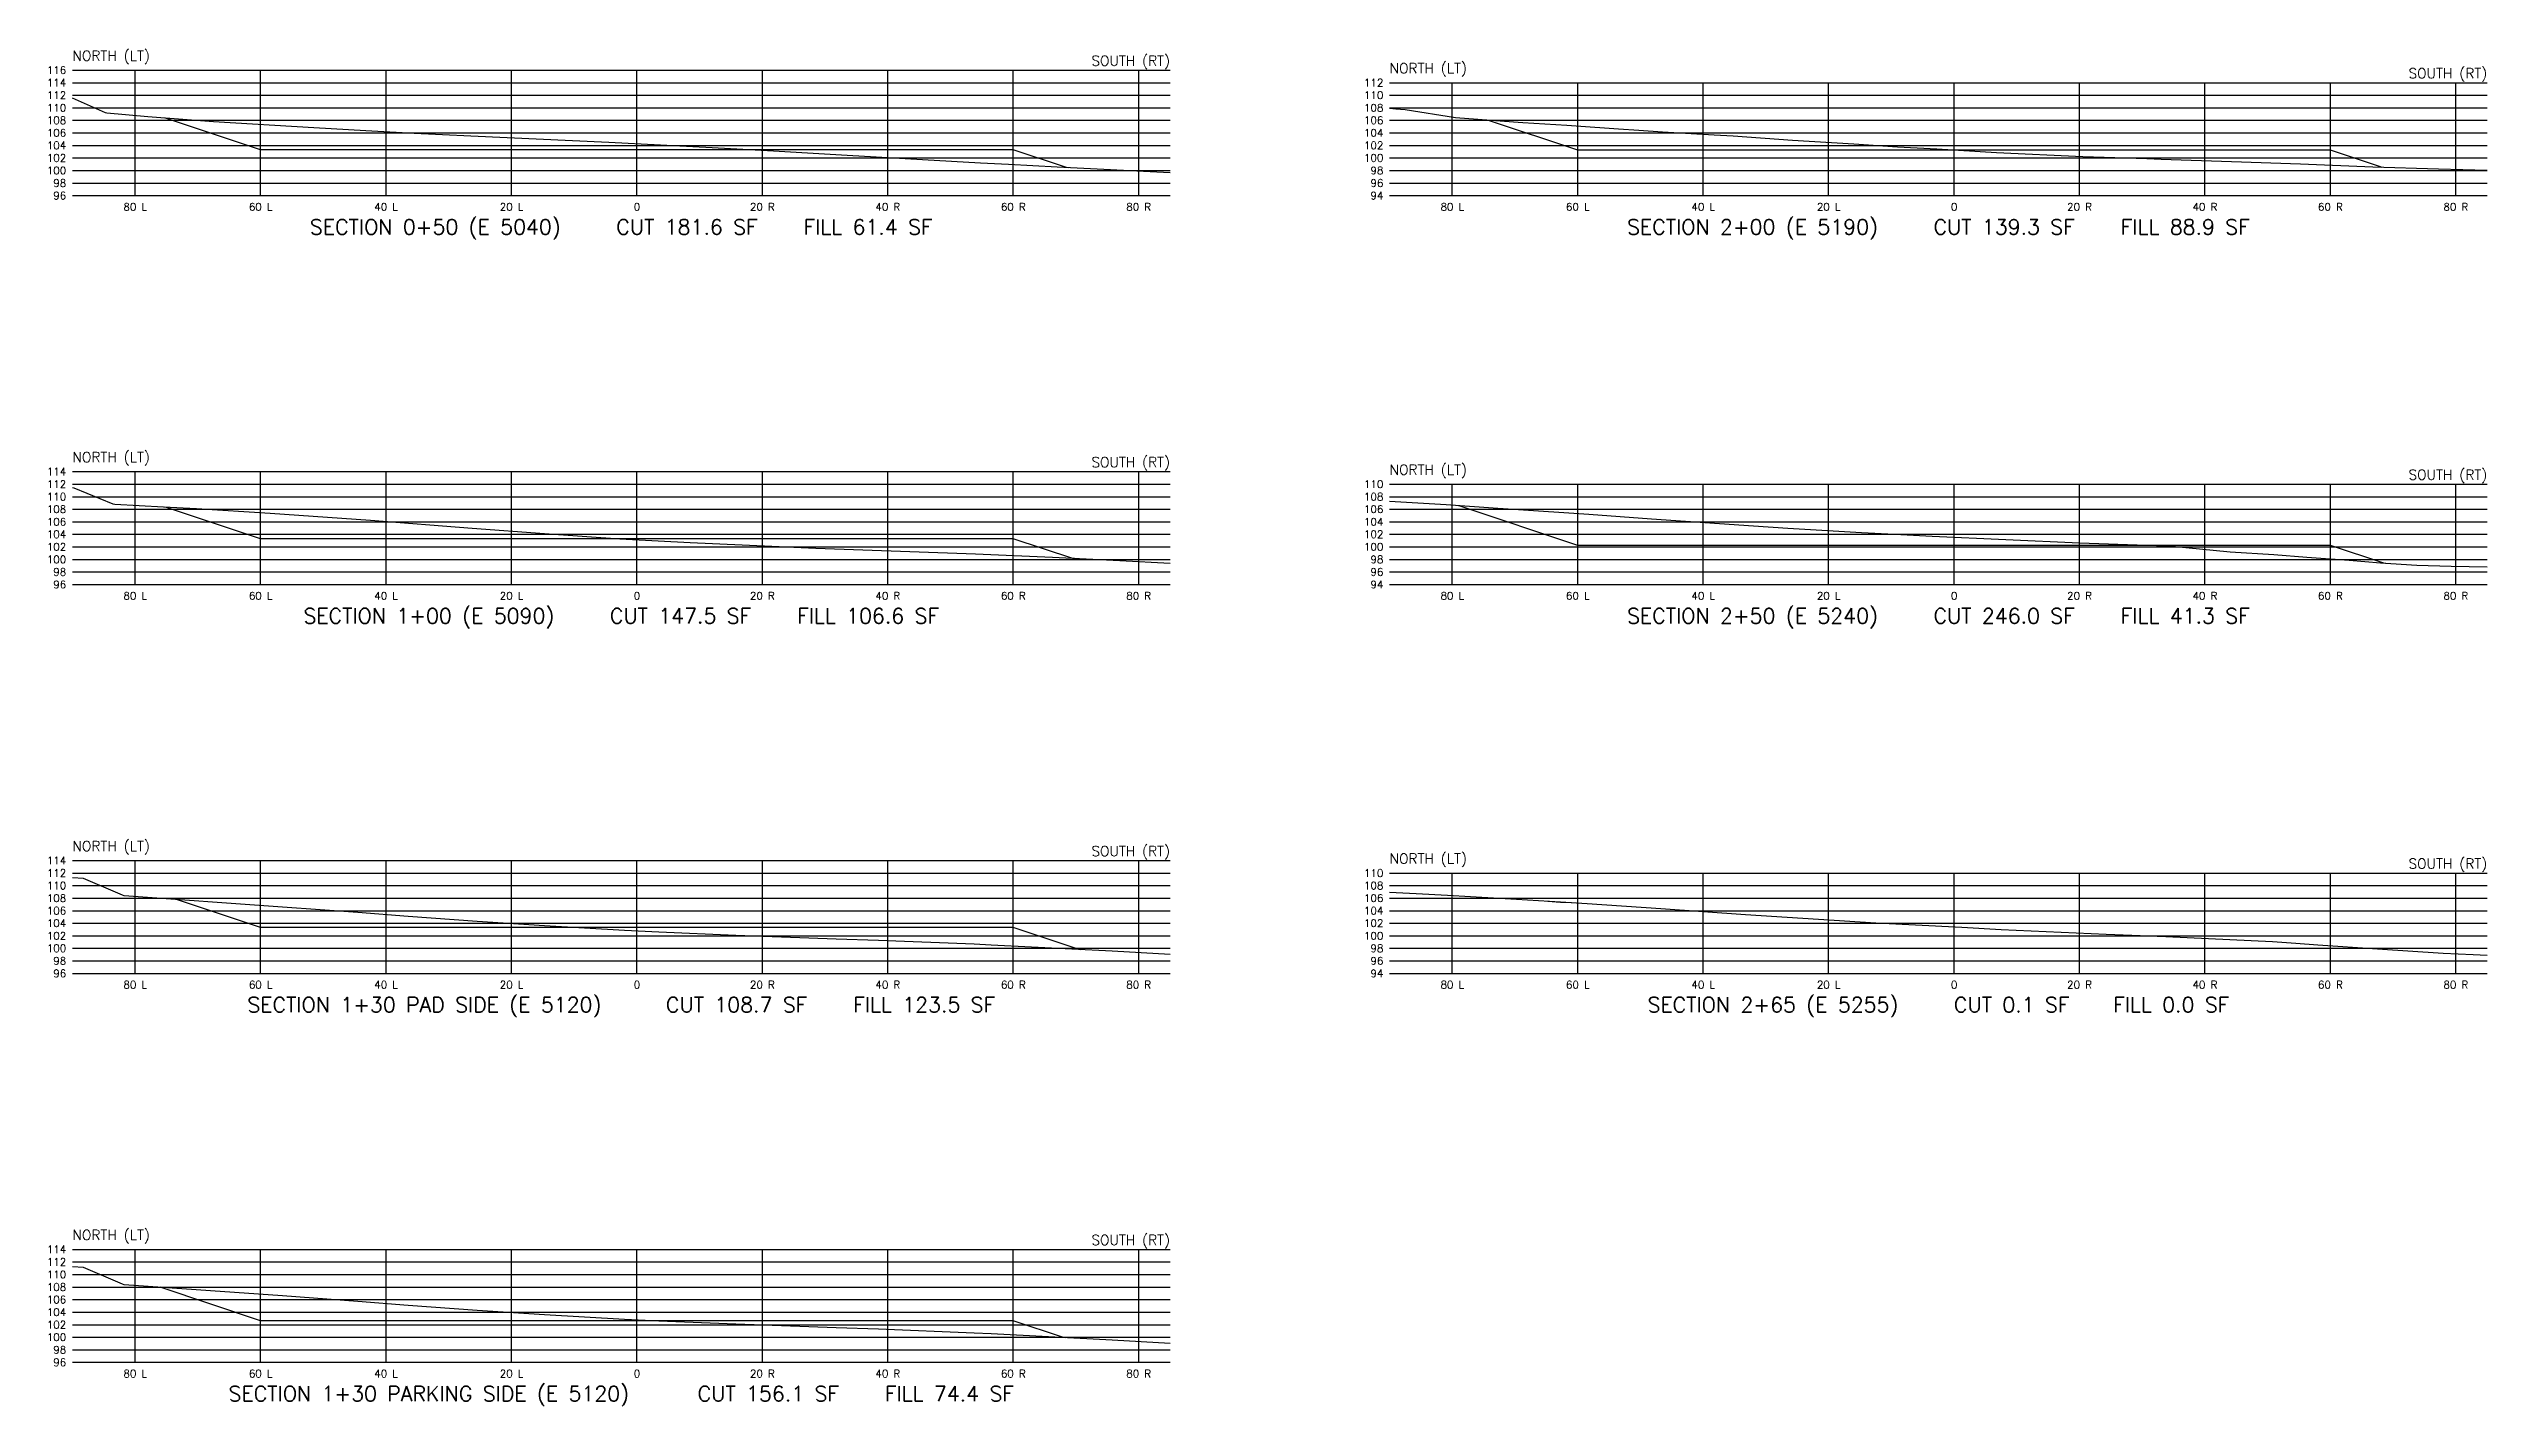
# Model space of a CAD drawing. Extents: x 4979 to 5775, y 4910 to 5221.
# Drawn here: x 5386.2 to 5775, y 4910 to 5126.4 of the extents above; entities that cross this region are included whole.
import ezdxf
from ezdxf.enums import TextEntityAlignment as Align

# ---------------------------------------------------------------- set-up
doc = ezdxf.new("R2010")
doc.units = 0
doc.header["$LTSCALE"] = 4
for name, color, linetype in [('C-ANNO-TEXT', 7, 'CONTINUOUS'), ('C-SECT-EXST', 8, 'CONTINUOUS'), ('C-SECT-GRID', 9, 'CONTINUOUS'), ('C-SECT-PROP', 1, 'CONTINUOUS')]:
    doc.layers.add(name, color=color, linetype=linetype)
doc.styles.add('ROMANS', font='romans')

msp = doc.modelspace()

# ---------------------------------------------------------------- texts
at = {"layer": 'C-ANNO-TEXT', "style": 'ROMANS'}
for s, p in [('SECTION 0+50 (E 5040)   CUT 181.6 SF   FILL 61.4 SF', (5477.5, 5098)), ('SECTION 2+00 (E 5190)   CUT 139.3 SF   FILL 88.9 SF', (5687.5, 5098)), ('SECTION 1+00 (E 5090)   CUT 147.5 SF   FILL 106.6 SF', (5477.5, 5036)), ('SECTION 2+50 (E 5240)   CUT 246.0 SF   FILL 41.3 SF', (5687.5, 5036)), ('SECTION 1+30 PAD SIDE (E 5120)   CUT 108.7 SF   FILL 123.5 SF', (5477.5, 4974)), ('SECTION 2+65 (E 5255)   CUT 0.1 SF   FILL 0.0 SF', (5687.5, 4974)), ('SECTION 1+30 PARKING SIDE (E 5120)   CUT 156.1 SF   FILL 74.4 SF', (5477.5, 4912))]:
    msp.add_text(s, height=2.4, dxfattribs=at).set_placement(p, align=Align.MIDDLE_CENTER)
at = {"layer": 'C-SECT-GRID', "style": 'ROMANS'}
for p in [(5390, 5124.5), (5600, 5122.5), (5390, 5060.5), (5600, 5058.5), (5390, 4998.5), (5600, 4996.5), (5390, 4936.5)]:
    msp.add_text('NORTH (LT)', height=1.6, dxfattribs=at).set_placement(p)
for s, height, p in [('SOUTH (RT)', 1.6, (5565, 5124.5)), ('116', 1.2, (5389, 5123)), ('114', 1.2, (5389, 5121)), ('112', 1.2, (5599, 5121)), ('SOUTH (RT)', 1.6, (5775, 5122.5)), ('112', 1.2, (5389, 5119)), ('110', 1.2, (5389, 5117)), ('110', 1.2, (5599, 5119)), ('108', 1.2, (5599, 5117)), ('108', 1.2, (5389, 5115)), ('106', 1.2, (5389, 5113)), ('106', 1.2, (5599, 5115)), ('104', 1.2, (5599, 5113)), ('104', 1.2, (5389, 5111)), ('102', 1.2, (5389, 5109)), ('102', 1.2, (5599, 5111)), ('100', 1.2, (5599, 5109)), ('100', 1.2, (5389, 5107)), ('98', 1.2, (5389, 5105)), ('98', 1.2, (5599, 5107)), ('96', 1.2, (5599, 5105)), ('96', 1.2, (5389, 5103)), ('94', 1.2, (5599, 5103)), ('114', 1.2, (5389, 5059)), ('SOUTH (RT)', 1.6, (5565, 5060.5)), ('SOUTH (RT)', 1.6, (5775, 5058.5)), ('112', 1.2, (5389, 5057)), ('110', 1.2, (5389, 5055)), ('110', 1.2, (5599, 5057)), ('108', 1.2, (5599, 5055)), ('108', 1.2, (5389, 5053)), ('106', 1.2, (5389, 5051)), ('106', 1.2, (5599, 5053)), ('104', 1.2, (5599, 5051)), ('104', 1.2, (5389, 5049)), ('102', 1.2, (5389, 5047)), ('102', 1.2, (5599, 5049)), ('100', 1.2, (5599, 5047)), ('100', 1.2, (5389, 5045)), ('98', 1.2, (5389, 5043)), ('98', 1.2, (5599, 5045)), ('96', 1.2, (5599, 5043)), ('96', 1.2, (5389, 5041)), ('94', 1.2, (5599, 5041)), ('114', 1.2, (5389, 4997)), ('SOUTH (RT)', 1.6, (5565, 4998.5)), ('SOUTH (RT)', 1.6, (5775, 4996.5)), ('112', 1.2, (5389, 4995)), ('110', 1.2, (5389, 4993)), ('110', 1.2, (5599, 4995)), ('108', 1.2, (5599, 4993)), ('108', 1.2, (5389, 4991)), ('106', 1.2, (5389, 4989)), ('106', 1.2, (5599, 4991)), ('104', 1.2, (5599, 4989)), ('104', 1.2, (5389, 4987)), ('102', 1.2, (5389, 4985)), ('102', 1.2, (5599, 4987)), ('100', 1.2, (5599, 4985)), ('100', 1.2, (5389, 4983)), ('98', 1.2, (5389, 4981)), ('98', 1.2, (5599, 4983)), ('96', 1.2, (5599, 4981)), ('96', 1.2, (5389, 4979)), ('94', 1.2, (5599, 4979)), ('SOUTH (RT)', 1.6, (5565, 4936.5)), ('114', 1.2, (5389, 4935)), ('112', 1.2, (5389, 4933)), ('110', 1.2, (5389, 4931)), ('108', 1.2, (5389, 4929)), ('106', 1.2, (5389, 4927)), ('104', 1.2, (5389, 4925)), ('102', 1.2, (5389, 4923)), ('100', 1.2, (5389, 4921)), ('98', 1.2, (5389, 4919)), ('96', 1.2, (5389, 4917))]:
    msp.add_text(s, height=height, dxfattribs=at).set_placement(p, align=Align.MIDDLE_RIGHT)
for s, p in [('80 L', (5400, 5101.2)), ('60 L', (5420, 5101.2)), ('40 L', (5440, 5101.2)), ('20 L', (5460, 5101.2)), ('0', (5480, 5101.2)), ('20 R', (5500, 5101.2)), ('40 R', (5520, 5101.2)), ('60 R', (5540, 5101.2)), ('80 R', (5560, 5101.2)), ('80 L', (5610, 5101.2)), ('60 L', (5630, 5101.2)), ('40 L', (5650, 5101.2)), ('20 L', (5670, 5101.2)), ('0', (5690, 5101.2)), ('20 R', (5710, 5101.2)), ('40 R', (5730, 5101.2)), ('60 R', (5750, 5101.2)), ('80 R', (5770, 5101.2)), ('80 L', (5400, 5039.2)), ('60 L', (5420, 5039.2)), ('40 L', (5440, 5039.2)), ('20 L', (5460, 5039.2)), ('0', (5480, 5039.2)), ('20 R', (5500, 5039.2)), ('40 R', (5520, 5039.2)), ('60 R', (5540, 5039.2)), ('80 R', (5560, 5039.2)), ('80 L', (5610, 5039.2)), ('60 L', (5630, 5039.2)), ('40 L', (5650, 5039.2)), ('20 L', (5670, 5039.2)), ('0', (5690, 5039.2)), ('20 R', (5710, 5039.2)), ('40 R', (5730, 5039.2)), ('60 R', (5750, 5039.2)), ('80 R', (5770, 5039.2)), ('80 L', (5400, 4977.2)), ('60 L', (5420, 4977.2)), ('40 L', (5440, 4977.2)), ('20 L', (5460, 4977.2)), ('0', (5480, 4977.2)), ('20 R', (5500, 4977.2)), ('40 R', (5520, 4977.2)), ('60 R', (5540, 4977.2)), ('80 R', (5560, 4977.2)), ('80 L', (5610, 4977.2)), ('60 L', (5630, 4977.2)), ('40 L', (5650, 4977.2)), ('20 L', (5670, 4977.2)), ('0', (5690, 4977.2)), ('20 R', (5710, 4977.2)), ('40 R', (5730, 4977.2)), ('60 R', (5750, 4977.2)), ('80 R', (5770, 4977.2)), ('80 L', (5400, 4915.2)), ('60 L', (5420, 4915.2)), ('40 L', (5440, 4915.2)), ('20 L', (5460, 4915.2)), ('0', (5480, 4915.2)), ('20 R', (5500, 4915.2)), ('40 R', (5520, 4915.2)), ('60 R', (5540, 4915.2)), ('80 R', (5560, 4915.2))]:
    msp.add_text(s, height=1.2, dxfattribs=at).set_placement(p, align=Align.MIDDLE_CENTER)

# ---------------------------------------------------------------- linework, layer by layer
at = {"layer": 'C-SECT-EXST'}
for points in [[(5565, 5106.6512), (5547, 5107.5323), (5539.25, 5107.9616), (5534.75, 5108.1863), (5513.5, 5109.3859), (5501.75, 5110.069), (5492, 5110.6063), (5475.5, 5111.4483), (5453.5, 5112.4847), (5444.5, 5112.9226), (5436.75, 5113.322), (5428.5, 5113.7814), (5412.5, 5114.7794), (5402, 5115.5402), (5395.5, 5116.1219), (5395.25, 5116.1965), (5390, 5118.5302)], [(5775, 5106.9759), (5767.25, 5107.1857), (5756.75, 5107.5471), (5745.25, 5108.0049), (5734.25, 5108.4027), (5723, 5108.7611), (5720.75, 5108.8552), (5710.5, 5109.1895), (5696.75, 5109.8133), (5687.25, 5110.3869), (5681, 5110.7191), (5674, 5111.2122), (5664.25, 5111.7977), (5654.75, 5112.47), (5651.75, 5112.6247), (5643.5, 5113.1155), (5639.75, 5113.3934), (5636.5, 5113.6079), (5629.75, 5114.0863), (5628.25, 5114.162), (5621.25, 5114.5888), (5619.75, 5114.7265), (5610.5, 5115.4151), (5602.5, 5116.6623), (5601, 5116.8022), (5600, 5116.867)], [(5565, 5044.3438), (5557, 5044.783), (5546.25, 5045.2801), (5534, 5045.824), (5523.5, 5046.1857), (5508.5, 5046.7295), (5501.5, 5047.0377), (5488.5, 5047.6494), (5477.25, 5048.2491), (5465.25, 5049.0729), (5453.75, 5049.9277), (5437.5, 5051.1949), (5421.5, 5052.3225), (5409.75, 5053.0522), (5404.5, 5053.3519), (5396.75, 5053.7511), (5396.5, 5053.8237), (5390.25, 5056.381), (5390, 5056.4213)], [(5775, 5043.7691), (5769.25, 5043.8672), (5763.75, 5044.0483), (5758, 5044.3934), (5753, 5044.8216), (5746.25, 5045.3088), (5741, 5045.7148), (5734, 5046.1535), (5724.75, 5047.066), (5722.25, 5047.1674), (5710, 5047.5874), (5686.5, 5048.6516), (5680.5, 5048.9531), (5675.25, 5049.2363), (5663.5, 5049.9458), (5658, 5050.2991), (5641.75, 5051.4043), (5631.75, 5052.1377), (5619.75, 5052.9427), (5617.25, 5053.0982), (5609, 5053.68), (5600, 5054.223)], [(5565, 4982.01), (5555.75, 4982.5224), (5536.5, 4983.5208), (5533.75, 4983.6441), (5518.5, 4984.2616), (5511.75, 4984.4782), (5495.75, 4985.0577), (5483.5, 4985.5789), (5478, 4985.8453), (5465.25, 4986.5748), (5454.5, 4987.2659), (5443.5, 4988.0695), (5435.5, 4988.6926), (5423.5, 4989.5804), (5398.25, 4991.3751), (5398, 4991.4612), (5391.75, 4994.1242), (5390, 4994.2433)], [(5775, 4981.8419), (5772.75, 4981.9348), (5768, 4982.1829), (5757.5, 4982.8465), (5748, 4983.5123), (5744.5, 4983.7813), (5740.75, 4984.0471), (5723.75, 4984.8294), (5714.25, 4985.2181), (5697.5, 4985.953), (5691.25, 4986.3006), (5677.5, 4987.0153), (5656.75, 4988.3528), (5643.25, 4989.2952), (5631.5, 4990.0799), (5627.25, 4990.3494), (5620.25, 4990.7824), (5609.25, 4991.4163), (5604.25, 4991.6796), (5600, 4991.9226)], [(5565, 4920.01), (5555.75, 4920.5224), (5536.5, 4921.5208), (5533.75, 4921.6441), (5518.5, 4922.2616), (5511.75, 4922.4782), (5495.75, 4923.0577), (5483.5, 4923.5789), (5478, 4923.8453), (5465.25, 4924.5748), (5454.5, 4925.2659), (5443.5, 4926.0695), (5435.5, 4926.6926), (5423.5, 4927.5804), (5398.25, 4929.3751), (5398, 4929.4612), (5391.75, 4932.1242), (5390, 4932.2433)]]:
    msp.add_lwpolyline(points, dxfattribs=at)
at = {"layer": 'C-SECT-GRID'}
for p, q in [((5390, 5123), (5565, 5123)), ((5390, 5121), (5565, 5121)), ((5400, 5103), (5400, 5123)), ((5420, 5103), (5420, 5123)), ((5440, 5103), (5440, 5123)), ((5460, 5103), (5460, 5123)), ((5480, 5103), (5480, 5123)), ((5500, 5103), (5500, 5123)), ((5520, 5103), (5520, 5123)), ((5540, 5103), (5540, 5123)), ((5560, 5103), (5560, 5123)), ((5600, 5121), (5775, 5121)), ((5610, 5103), (5610, 5121)), ((5630, 5103), (5630, 5121)), ((5650, 5103), (5650, 5121)), ((5670, 5103), (5670, 5121)), ((5690, 5103), (5690, 5121)), ((5710, 5103), (5710, 5121)), ((5730, 5103), (5730, 5121)), ((5750, 5103), (5750, 5121)), ((5770, 5103), (5770, 5121)), ((5390, 5119), (5565, 5119)), ((5390, 5117), (5565, 5117)), ((5600, 5119), (5775, 5119)), ((5600, 5117), (5775, 5117)), ((5390, 5115), (5565, 5115)), ((5390, 5113), (5565, 5113)), ((5600, 5115), (5775, 5115)), ((5600, 5113), (5775, 5113)), ((5390, 5111), (5565, 5111)), ((5390, 5109), (5565, 5109)), ((5600, 5111), (5775, 5111)), ((5600, 5109), (5775, 5109)), ((5390, 5107), (5565, 5107)), ((5390, 5105), (5565, 5105)), ((5600, 5107), (5775, 5107)), ((5600, 5105), (5775, 5105)), ((5390, 5103), (5565, 5103)), ((5600, 5103), (5775, 5103)), ((5390, 5059), (5565, 5059)), ((5400, 5041), (5400, 5059)), ((5420, 5041), (5420, 5059)), ((5440, 5041), (5440, 5059)), ((5460, 5041), (5460, 5059)), ((5480, 5041), (5480, 5059)), ((5500, 5041), (5500, 5059)), ((5520, 5041), (5520, 5059)), ((5540, 5041), (5540, 5059)), ((5560, 5041), (5560, 5059)), ((5390, 5057), (5565, 5057)), ((5390, 5055), (5565, 5055)), ((5600, 5057), (5775, 5057)), ((5600, 5055), (5775, 5055)), ((5610, 5041), (5610, 5057)), ((5630, 5041), (5630, 5057)), ((5650, 5041), (5650, 5057)), ((5670, 5041), (5670, 5057)), ((5690, 5041), (5690, 5057)), ((5710, 5041), (5710, 5057)), ((5730, 5041), (5730, 5057)), ((5750, 5041), (5750, 5057)), ((5770, 5041), (5770, 5057)), ((5390, 5053), (5565, 5053)), ((5390, 5051), (5565, 5051)), ((5600, 5053), (5775, 5053)), ((5600, 5051), (5775, 5051)), ((5390, 5049), (5565, 5049)), ((5390, 5047), (5565, 5047)), ((5600, 5049), (5775, 5049)), ((5600, 5047), (5775, 5047)), ((5390, 5045), (5565, 5045)), ((5390, 5043), (5565, 5043)), ((5600, 5045), (5775, 5045)), ((5600, 5043), (5775, 5043)), ((5390, 5041), (5565, 5041)), ((5600, 5041), (5775, 5041)), ((5390, 4997), (5565, 4997)), ((5400, 4979), (5400, 4997)), ((5420, 4979), (5420, 4997)), ((5440, 4979), (5440, 4997)), ((5460, 4979), (5460, 4997)), ((5480, 4979), (5480, 4997)), ((5500, 4979), (5500, 4997)), ((5520, 4979), (5520, 4997)), ((5540, 4979), (5540, 4997)), ((5560, 4979), (5560, 4997)), ((5390, 4995), (5565, 4995)), ((5390, 4993), (5565, 4993)), ((5600, 4995), (5775, 4995)), ((5600, 4993), (5775, 4993)), ((5610, 4979), (5610, 4995)), ((5630, 4979), (5630, 4995)), ((5650, 4979), (5650, 4995)), ((5670, 4979), (5670, 4995)), ((5690, 4979), (5690, 4995)), ((5710, 4979), (5710, 4995)), ((5730, 4979), (5730, 4995)), ((5750, 4979), (5750, 4995)), ((5770, 4979), (5770, 4995)), ((5390, 4991), (5565, 4991)), ((5390, 4989), (5565, 4989)), ((5600, 4991), (5775, 4991)), ((5600, 4989), (5775, 4989)), ((5390, 4987), (5565, 4987)), ((5390, 4985), (5565, 4985)), ((5600, 4987), (5775, 4987)), ((5600, 4985), (5775, 4985)), ((5390, 4983), (5565, 4983)), ((5390, 4981), (5565, 4981)), ((5600, 4983), (5775, 4983)), ((5600, 4981), (5775, 4981)), ((5390, 4979), (5565, 4979)), ((5600, 4979), (5775, 4979)), ((5390, 4935), (5565, 4935)), ((5400, 4917), (5400, 4935)), ((5420, 4917), (5420, 4935)), ((5440, 4917), (5440, 4935)), ((5460, 4917), (5460, 4935)), ((5480, 4917), (5480, 4935)), ((5500, 4917), (5500, 4935)), ((5520, 4917), (5520, 4935)), ((5540, 4917), (5540, 4935)), ((5560, 4917), (5560, 4935)), ((5390, 4933), (5565, 4933)), ((5390, 4931), (5565, 4931)), ((5390, 4929), (5565, 4929)), ((5390, 4927), (5565, 4927)), ((5390, 4925), (5565, 4925)), ((5390, 4923), (5565, 4923)), ((5390, 4921), (5565, 4921)), ((5390, 4919), (5565, 4919)), ((5390, 4917), (5565, 4917))]:
    msp.add_line(p, q, dxfattribs=at)
at = {"layer": 'C-SECT-PROP'}
for points in [[(5548.75, 5107.448), (5548.5, 5107.4667), (5540, 5110.3), (5420, 5110.3), (5405, 5115.3), (5404.75, 5115.3444)], [(5758.25, 5107.4964), (5758, 5107.5633), (5750, 5110.23), (5630, 5110.23), (5615.75, 5114.98), (5615.5, 5115.0429)], [(5549.75, 5045.118), (5549.5, 5045.1333), (5540, 5048.3), (5420, 5048.3), (5405, 5053.3), (5404.75, 5053.3378)], [(5758.75, 5044.3483), (5758.5, 5044.3967), (5750, 5047.23), (5630, 5047.23), (5611.25, 5053.48), (5611, 5053.539)], [(5550.75, 4982.7827), (5550.5, 4982.8), (5540, 4986.3), (5420, 4986.3), (5406.75, 4990.7167), (5406.5, 4990.7811)], [(5629, 4990.2384), (5627.25, 4990.3133), (5625.25, 4990.4733)], [(5548.25, 4920.9129), (5548, 4920.9633), (5540, 4923.63), (5420, 4923.63), (5404, 4928.9611)]]:
    msp.add_lwpolyline(points, dxfattribs=at)

msp.set_redraw_order([(e.dxf.handle, doc.entitydb.next_handle()) for e in msp.query("TEXT MTEXT ATTDEF DIMENSION ARC_DIMENSION")])  # texts and dimensions are drawn at this point

doc.saveas('drawing.dxf')
